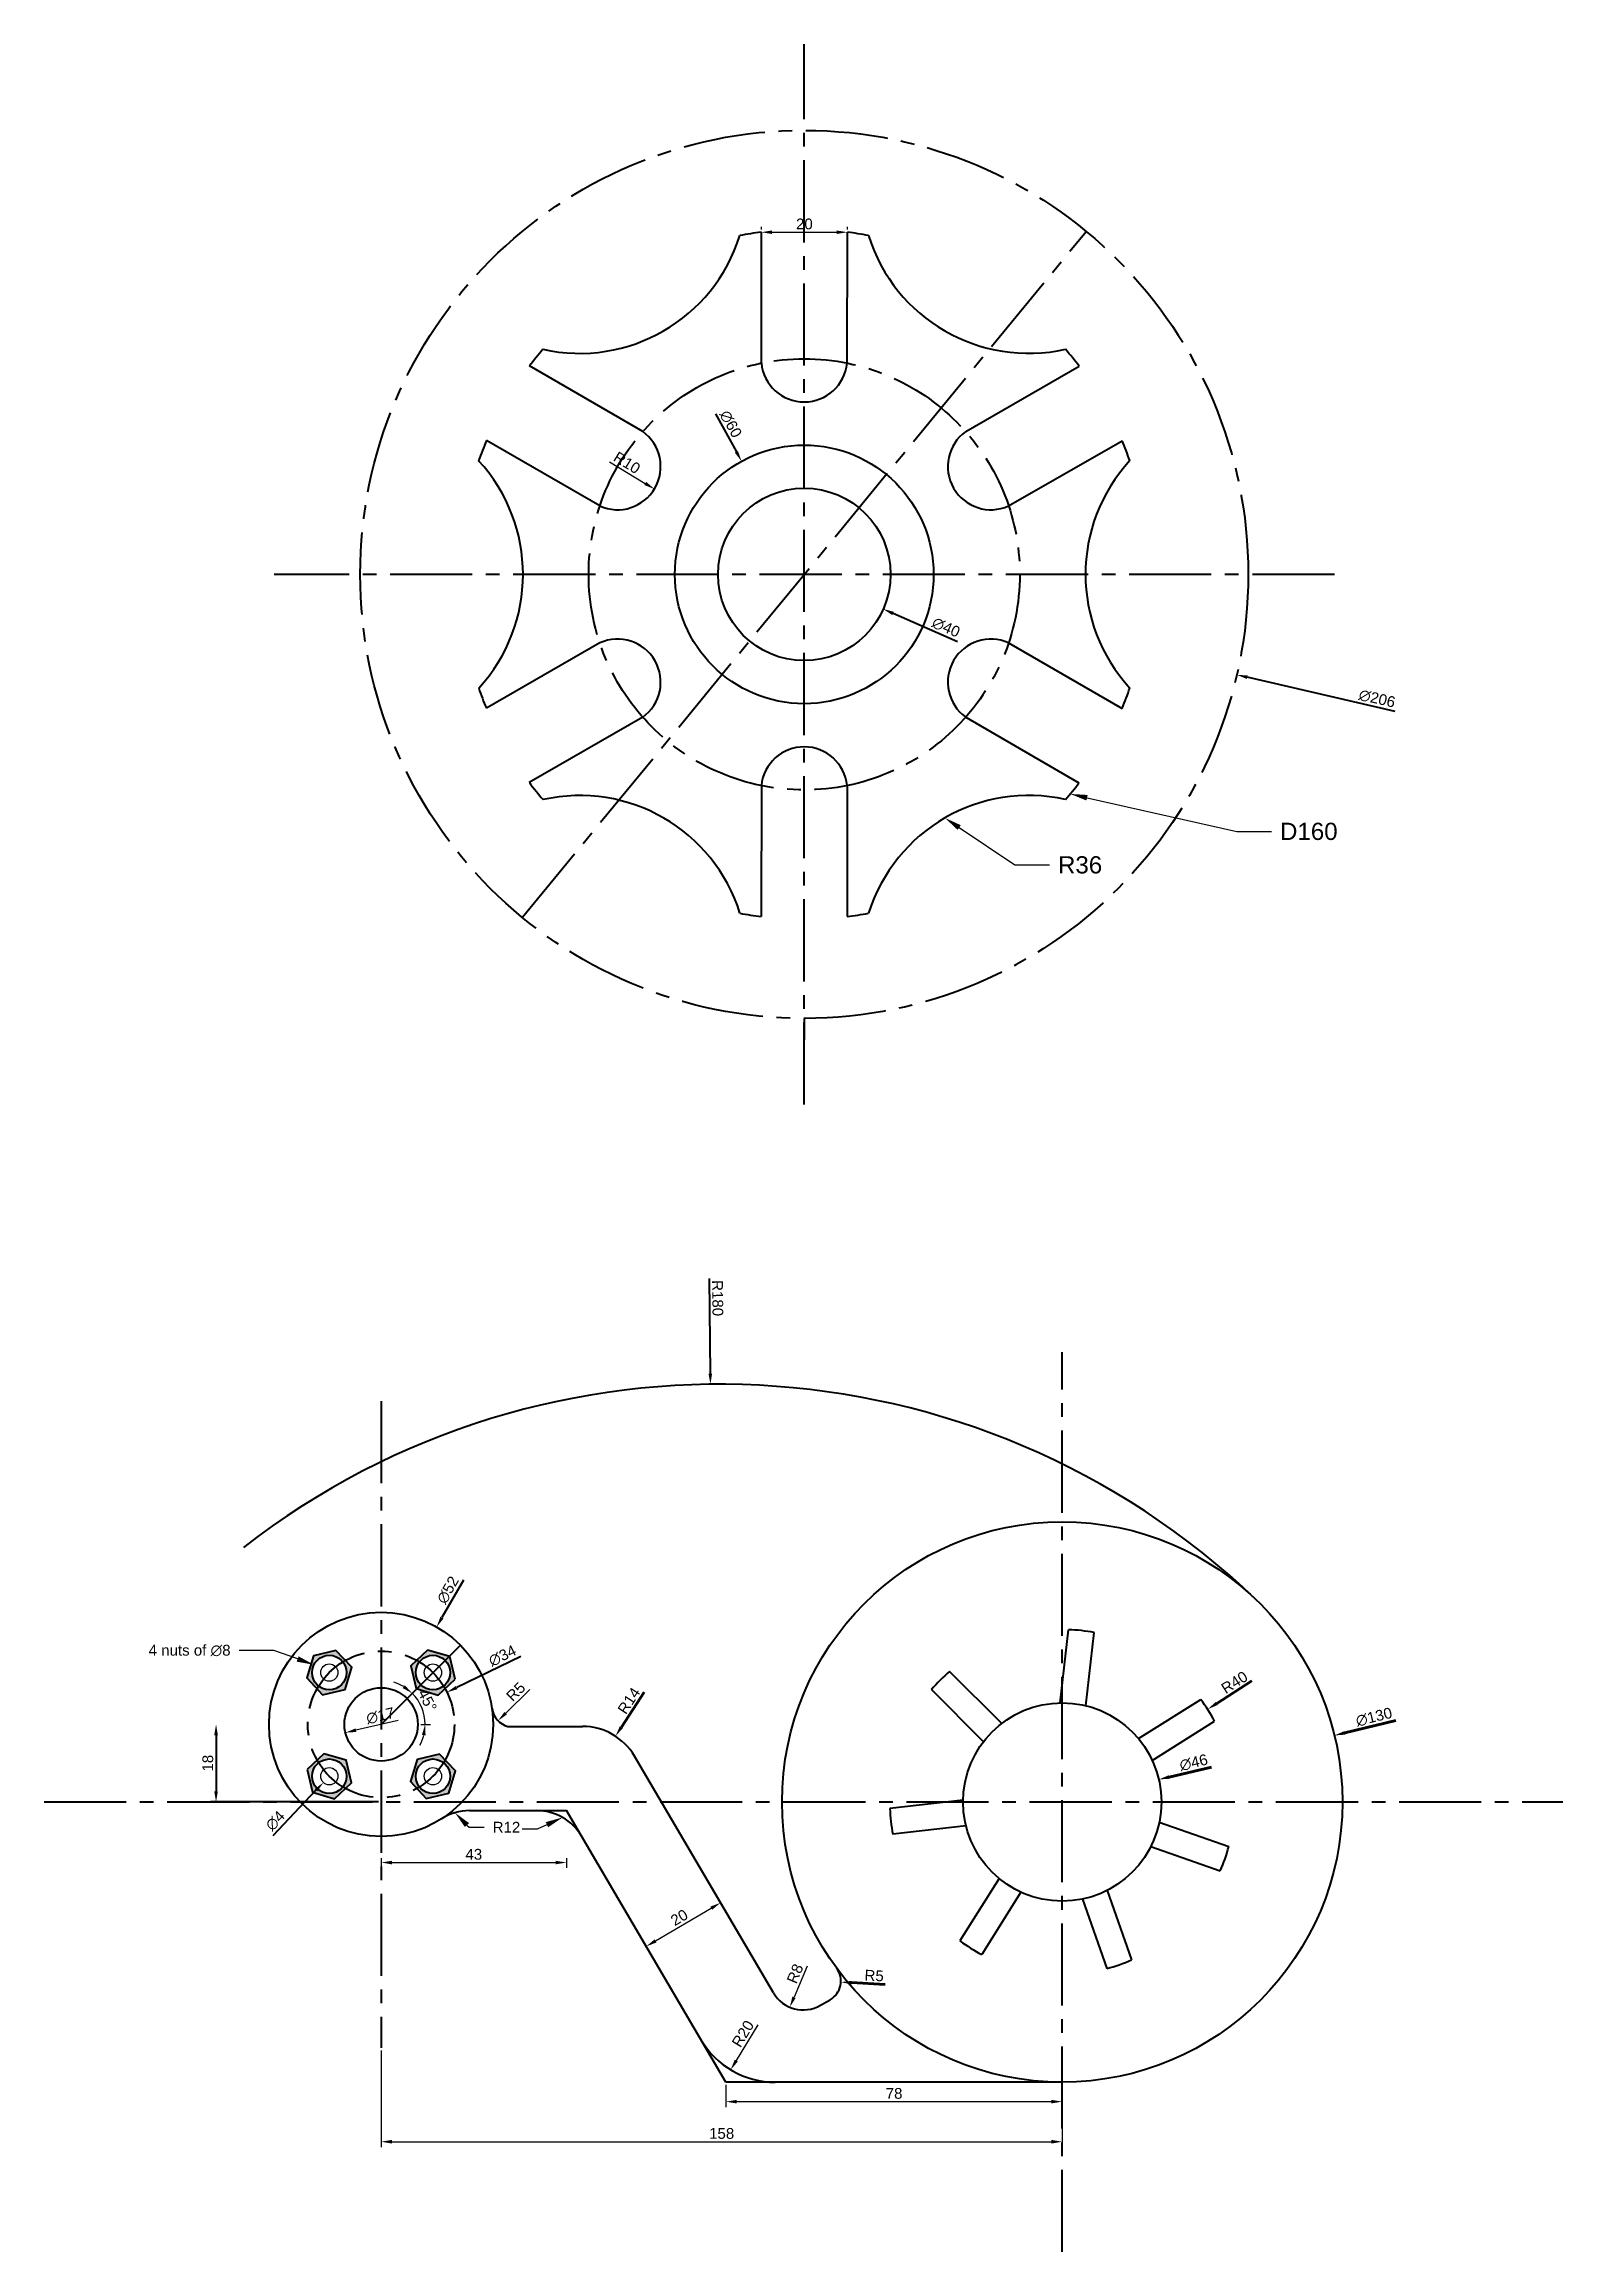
# Model space of a CAD drawing. Header units: inches. Extents: x 934 to 13503, y 40 to 6452.
# Drawn here: x 1942 to 2294, y 1411 to 1923 of the extents above; entities that cross this region are included whole.
import ezdxf
from ezdxf import colors
from ezdxf.entities.mleader import LeaderData, LeaderLine
from ezdxf.math import Vec2, Vec3

# ---------------------------------------------------------------- set-up
doc = ezdxf.new("R2010")
doc.units = ezdxf.units.IN
doc.linetypes.add('CENTER2', pattern=[28.575, 19.05, -3.175, 3.175, -3.175])
doc.styles.get("Standard").update_dxf_attribs({"font": 'arial.ttf'})
doc.dimstyles.new('Annotative', dxfattribs={"dimscale": 0, "dimtxt": 2.5, "dimasz": 2.5, "dimexe": 1.25, "dimexo": 0.625, "dimtad": 1, "dimtxsty": 'Standard', "dimcen": 2.5, "dimclrd": 256, "dimadec": 0, "dimazin": 0, "dimtfac": 1, "dimtmove": 0, "dimatfit": 3, "dimfxl": 1, "dimarcsym": 0})
doc.dimstyles.new('ISO-25', dxfattribs={"dimtxt": 2.5, "dimasz": 2.5, "dimexe": 1.25, "dimexo": 0.275, "dimtad": 1, "dimdsep": 46, "dimtxsty": 'Standard', "dimcen": 2.5, "dimclrd": 256, "dimadec": 0, "dimazin": 0, "dimtfac": 1, "dimtmove": 0, "dimatfit": 3, "dimfxl": 1, "dimfxlon": 1, "dimarcsym": 0})

msp = doc.modelspace()

# ---------------------------------------------------------------- texts
at = {"lineweight": 40, "char_height": 2.5, "attachment_point": 5}
for s, insert, rotation in [('∅60', (2101.309, 1834.527), 298.97086), ('∅40', (2151.253, 1787.361), 336.28952), ('∅206', (2251.25, 1770.832), 346.93253), ('R180', (2098.273, 1631.761), 270.67051), ('∅52', (2035.709, 1564.062), 60.31687), ('∅34', (2048.346, 1548.792), 25.98294), ('18', (1980.015, 1523.885), 90), ('∅4', (1995.662, 1510.525), 46.5114)]:
    msp.add_mtext(s, dxfattribs=dict(at, insert=insert, rotation=rotation))
at = {"lineweight": 80, "char_height": 2.5, "attachment_point": 5}
for s, insert, rotation in [('R40', (2218.171, 1542.62), 32.52106), ('R14', (2077.7, 1538.374), 56.86438), ('∅130', (2250.536, 1534.598), 13.73895), ('∅46', (2208.703, 1524.026), 13.13566), ('R5', (2134.587, 1474.609), 357.09757)]:
    msp.add_mtext(s, dxfattribs=dict(at, insert=insert, rotation=rotation))

# ---------------------------------------------------------------- blocks, each defined once
blk = doc.blocks.new('*U101')
at = {"lineweight": 40}
for p, q in [((-9.98, -10.69), (-9.98, 19.69)), ((9.92, -10.69), (9.98, 19.68))]:
    blk.add_line(p, q, dxfattribs=at)
blk.add_arc((-0.03, -9.69), 10, 185.7392, 354.2608, dxfattribs=at)
blk = doc.blocks.new('*U102')
at = {"color": 0, "linetype": 'ByBlock', "lineweight": -2, "transparency": 16777216}
blk.add_blockref('*U101', (3878.41, 1943.21), dxfattribs=at)
for p, rotation in [((3826.7, 1913.39), 59.99999999999997), ((3930.09, 1913.34), 299.9999999999999), ((3826.67, 1853.7), 120), ((3930.06, 1853.65), 239.9999999999999), ((3878.35, 1823.83), 180)]:
    blk.add_blockref('*U101', p, dxfattribs=dict(at, rotation=rotation))
blk = doc.blocks.new('*U103')
at = {"lineweight": 40}
blk.add_arc((-14.33, 25.28), 38.94, 257.3923, 342.6355, dxfattribs=at)
blk = doc.blocks.new('*U104')
at = {"color": 0, "linetype": 'ByBlock', "lineweight": -2, "transparency": 16777216}
for p, rotation in [((3915.72, 1948.7), 299.9999999999999), ((3953.5, 1883.77), 240), ((3803.26, 1883.27), 60.00000000000001), ((3841.04, 1818.33), 120), ((3916.16, 1818.59), 180)]:
    blk.add_blockref('*U103', p, dxfattribs=dict(at, rotation=rotation))
blk.add_blockref('*U103', (3840.6, 1948.45), dxfattribs=at)
blk = doc.blocks.new('*D105')
at = {"color": 0, "lineweight": -2, "transparency": 16777216}
for p, q in [((2108.42, 1879.66), (2108.42, 1880.28)), ((2128.38, 1879.65), (2128.38, 1880.27))]:
    blk.add_line(p, q, dxfattribs=at)
at = {"lineweight": -2, "transparency": 16777216}
blk.add_line((2110.92, 1879.03), (2125.87, 1879.02), dxfattribs=at)
at = {"lineweight": 80, "transparency": 16777216}
for points in [[(2110.92, 1879.45), (2110.92, 1878.61), (2108.42, 1879.03)], [(2125.88, 1879.44), (2125.87, 1878.61), (2128.37, 1879.02)]]:
    blk.add_solid(points, dxfattribs=at)
at = {"layer": 'Defpoints', "color": 0, "lineweight": 80, "transparency": 16777216}
for p in [(2108.42, 1879.03), (2128.37, 1879.02), (2128.37, 1879.02)]:
    blk.add_point(p, dxfattribs=at)
at = {"color": 0, "lineweight": 40, "transparency": 16777216, "insert": (2118.4, 1880.93), "char_height": 2.5, "attachment_point": 5, "rotation": 359.9765}
blk.add_mtext('20', dxfattribs=at)
blk = doc.blocks.new('*D106')
at = {"lineweight": -2, "transparency": 16777216}
blk.add_line((2073.17, 1825.8), (2081.47, 1820.75), dxfattribs=at)
at = {"lineweight": 80, "transparency": 16777216}
blk.add_solid([(2081.69, 1821.11), (2081.25, 1820.4), (2083.61, 1819.46)], dxfattribs=at)
at = {"layer": 'Defpoints', "color": 0, "lineweight": 80, "transparency": 16777216}
for p in [(2075.06, 1824.65), (2083.61, 1819.46)]:
    blk.add_point(p, dxfattribs=at)
at = {"color": 0, "lineweight": 40, "transparency": 16777216, "insert": (2077.24, 1825.55), "char_height": 2.5, "attachment_point": 5, "rotation": 328.6899}
blk.add_mtext('R10', dxfattribs=at)
blk = doc.blocks.new('*D107')
at = {"color": 0, "lineweight": -2, "transparency": 16777216}
for p, q in [((2100.21, 1449.26), (2100.21, 1444.12)), ((2178.21, 1449.26), (2178.21, 1444.12))]:
    blk.add_line(p, q, dxfattribs=at)
at = {"lineweight": -2, "transparency": 16777216}
blk.add_line((2102.71, 1445.37), (2175.71, 1445.37), dxfattribs=at)
at = {"lineweight": 80, "transparency": 16777216}
for points in [[(2102.71, 1445.79), (2102.71, 1444.96), (2100.21, 1445.37)], [(2175.71, 1445.79), (2175.71, 1444.96), (2178.21, 1445.37)]]:
    blk.add_solid(points, dxfattribs=at)
at = {"layer": 'Defpoints', "color": 0, "lineweight": 80, "transparency": 16777216}
for p in [(2100.21, 1449.89), (2178.21, 1449.89), (2178.21, 1445.37)]:
    blk.add_point(p, dxfattribs=at)
at = {"color": 0, "lineweight": 40, "transparency": 16777216, "insert": (2139.21, 1447.27), "char_height": 2.5, "attachment_point": 5}
blk.add_mtext('78', dxfattribs=at)
blk = doc.blocks.new('*D108')
at = {"color": 0, "lineweight": -2, "transparency": 16777216}
for p, q in [((2020.21, 1457.26), (2020.21, 1434.83)), ((2178.21, 1457.26), (2178.21, 1434.83))]:
    blk.add_line(p, q, dxfattribs=at)
at = {"lineweight": -2, "transparency": 16777216}
blk.add_line((2022.71, 1436.08), (2175.71, 1436.08), dxfattribs=at)
at = {"lineweight": 80, "transparency": 16777216}
for points in [[(2022.71, 1436.5), (2022.71, 1435.66), (2020.21, 1436.08)], [(2175.71, 1436.5), (2175.71, 1435.66), (2178.21, 1436.08)]]:
    blk.add_solid(points, dxfattribs=at)
at = {"layer": 'Defpoints', "color": 0, "lineweight": 80, "transparency": 16777216}
for p in [(2020.21, 1457.89), (2178.21, 1457.89), (2178.21, 1436.08)]:
    blk.add_point(p, dxfattribs=at)
at = {"color": 0, "lineweight": 40, "transparency": 16777216, "insert": (2099.21, 1437.98), "char_height": 2.5, "attachment_point": 5}
blk.add_mtext('158', dxfattribs=at)
blk = doc.blocks.new('*D109')
at = {"color": 0, "lineweight": -2, "transparency": 16777216}
for p, q in [((2098.64, 1492.05), (2098.32, 1492.59)), ((2081.39, 1481.92), (2081.07, 1482.46))]:
    blk.add_line(p, q, dxfattribs=at)
at = {"lineweight": -2, "transparency": 16777216}
blk.add_line((2083.86, 1482.65), (2096.8, 1490.25), dxfattribs=at)
at = {"lineweight": 80, "transparency": 16777216}
for points in [[(2096.59, 1490.61), (2097.01, 1489.89), (2098.95, 1491.51)], [(2083.65, 1483.01), (2084.07, 1482.29), (2081.71, 1481.39)]]:
    blk.add_solid(points, dxfattribs=at)
at = {"layer": 'Defpoints', "color": 0, "lineweight": 80, "transparency": 16777216}
for p in [(2098.95, 1491.51), (2098.95, 1491.51), (2081.71, 1481.39)]:
    blk.add_point(p, dxfattribs=at)
at = {"color": 0, "lineweight": 40, "transparency": 16777216, "insert": (2089.37, 1488.09), "char_height": 2.5, "attachment_point": 5, "rotation": 30.4258}
blk.add_mtext('20', dxfattribs=at)
blk = doc.blocks.new('*D110')
at = {"color": 0, "lineweight": -2, "transparency": 16777216}
for p, q in [((2020.21, 1501.84), (2020.21, 1499.59)), ((2063.21, 1501.84), (2063.21, 1499.59))]:
    blk.add_line(p, q, dxfattribs=at)
at = {"lineweight": -2, "transparency": 16777216}
blk.add_line((2022.71, 1500.84), (2060.71, 1500.84), dxfattribs=at)
at = {"lineweight": 80, "transparency": 16777216}
for points in [[(2022.71, 1501.25), (2022.71, 1500.42), (2020.21, 1500.84)], [(2060.71, 1501.25), (2060.71, 1500.42), (2063.21, 1500.84)]]:
    blk.add_solid(points, dxfattribs=at)
at = {"layer": 'Defpoints', "color": 0, "lineweight": 80, "transparency": 16777216}
for p in [(2020.21, 1512.89), (2063.21, 1512.89), (2063.21, 1500.84)]:
    blk.add_point(p, dxfattribs=at)
at = {"color": 0, "lineweight": 40, "transparency": 16777216, "insert": (2041.71, 1502.74), "char_height": 2.5, "attachment_point": 5}
blk.add_mtext('43', dxfattribs=at)
blk = doc.blocks.new('*D111')
at = {"lineweight": -2, "transparency": 16777216}
blk.add_line((2024.15, 1533.79), (2014.36, 1531.54), dxfattribs=at)
at = {"lineweight": 80, "transparency": 16777216}
blk.add_solid([(2014.27, 1531.94), (2014.45, 1531.13), (2011.92, 1530.98)], dxfattribs=at)
at = {"layer": 'Defpoints', "color": 0, "lineweight": 80, "transparency": 16777216}
for p in [(2028.49, 1534.79), (2011.92, 1530.98)]:
    blk.add_point(p, dxfattribs=at)
at = {"color": 0, "lineweight": 40, "transparency": 16777216, "insert": (2020.03, 1534.87), "char_height": 2.5, "attachment_point": 5, "rotation": 12.9794}
blk.add_mtext('∅17', dxfattribs=at)
blk = doc.blocks.new('*D112')
at = {"color": 0, "lineweight": -2, "transparency": 16777216}
blk.add_line((2029.41, 1532.89), (2031.66, 1532.89), dxfattribs=at)
at = {"lineweight": -2, "transparency": 16777216}
for start, end in [(59.0729, 73.1459), (360, 45), (331.8541, 345.9271)]:
    blk.add_arc((2020.21, 1532.89), 10.2, start, end, dxfattribs=at)
at = {"lineweight": 80, "transparency": 16777216}
for points in [[(2025.71, 1541.97), (2025.2, 1541.31), (2027.42, 1540.1)], [(2029.69, 1530.45), (2030.52, 1530.35), (2030.41, 1532.89)]]:
    blk.add_solid(points, dxfattribs=at)
at = {"layer": 'Defpoints', "color": 0, "lineweight": 80, "transparency": 16777216}
for p in [(2038.59, 1551.27), (2020.21, 1532.89), (2020.21, 1532.89), (2028.71, 1532.89), (2030.06, 1535.53)]:
    blk.add_point(p, dxfattribs=at)
at = {"color": 0, "lineweight": 40, "transparency": 16777216, "insert": (2030.95, 1538.46), "char_height": 2.5, "attachment_point": 5, "rotation": 297.4254}
blk.add_mtext('45°', dxfattribs=at)
blk = doc.blocks.new('*U113')
at = {"lineweight": 40}
h = blk.add_hatch(color=256, dxfattribs=at)
h.set_gradient(color2=(0, 0, 0), tint=1)
h.paths.add_polyline_path([(3.14, 2.48, -0.010161), (3.74, 2.82), (1.54, 5.15), (-3.69, 3.91), (-5.23, -1.24), (-2.84, -3.77, -0.010747), (-2.48, -3.14, -0.229749), (-4, 0, -0.71169)])
h.paths.add_polyline_path([(4, 0, -0.626349), (-2.48, -3.14, 0.010747), (-2.84, -3.77), (-1.54, -5.15), (3.69, -3.91), (5.23, 1.24), (3.74, 2.82, 0.010161), (3.14, 2.48, -0.168436)])
blk.add_lwpolyline([(1.54, 5.15), (-3.69, 3.91), (-5.23, -1.24), (-1.54, -5.15), (3.69, -3.91), (5.23, 1.24)], close=True, dxfattribs=at)
blk.add_circle((0, 0), 4, dxfattribs=at)
at = {"lineweight": 25}
blk.add_circle((0, 0), 2, dxfattribs=at)
blk = doc.blocks.new('*U114')
at = {"color": 0, "linetype": 'ByBlock', "lineweight": -2, "transparency": 16777216}
blk.add_blockref('*U113', (3871.52, 1899.07), dxfattribs=at)
for p, rotation in [((3895.56, 1899.07), 270), ((3871.52, 1875.02), 90), ((3895.56, 1875.02), 180)]:
    blk.add_blockref('*U113', p, dxfattribs=dict(at, rotation=rotation))
blk = doc.blocks.new('*D115')
at = {"lineweight": -2, "transparency": 16777216}
blk.add_line((2054.67, 1540.97), (2049.12, 1535.49), dxfattribs=at)
at = {"lineweight": 80, "transparency": 16777216}
blk.add_solid([(2048.83, 1535.79), (2049.41, 1535.2), (2047.34, 1533.74)], dxfattribs=at)
at = {"layer": 'Defpoints', "color": 0, "lineweight": 80, "transparency": 16777216}
for p in [(2050.9, 1537.25), (2047.34, 1533.74)]:
    blk.add_point(p, dxfattribs=at)
at = {"color": 0, "lineweight": 80, "transparency": 16777216, "insert": (2051.45, 1540.46), "char_height": 2.5, "attachment_point": 5, "rotation": 44.5921}
blk.add_mtext('R5', dxfattribs=at)
blk = doc.blocks.new('*D116')
at = {"lineweight": -2, "transparency": 16777216}
blk.add_line((2119.01, 1476.77), (2115.99, 1469.59), dxfattribs=at)
at = {"lineweight": 80, "transparency": 16777216}
blk.add_solid([(2115.61, 1469.76), (2116.38, 1469.43), (2115.03, 1467.29)], dxfattribs=at)
at = {"layer": 'Defpoints', "color": 0, "lineweight": 80, "transparency": 16777216}
for p in [(2118.13, 1474.66), (2115.03, 1467.29)]:
    blk.add_point(p, dxfattribs=at)
at = {"color": 0, "lineweight": 80, "transparency": 16777216, "insert": (2116.24, 1475.07), "char_height": 2.5, "attachment_point": 5, "rotation": 67.1926}
blk.add_mtext('R8', dxfattribs=at)
blk = doc.blocks.new('*D117')
at = {"lineweight": -2, "transparency": 16777216}
blk.add_line((2107.63, 1463.22), (2102.6, 1454.91), dxfattribs=at)
at = {"lineweight": 80, "transparency": 16777216}
blk.add_solid([(2102.25, 1455.12), (2102.96, 1454.69), (2101.31, 1452.77)], dxfattribs=at)
at = {"layer": 'Defpoints', "color": 0, "lineweight": 80, "transparency": 16777216}
for p in [(2111.66, 1469.89), (2101.31, 1452.77)]:
    blk.add_point(p, dxfattribs=at)
at = {"color": 0, "lineweight": 80, "transparency": 16777216, "insert": (2104.14, 1461.12), "char_height": 2.5, "attachment_point": 5, "rotation": 58.8525}
blk.add_mtext('R20', dxfattribs=at)

# ---------------------------------------------------------------- dimensions: what is measured, and where the dimension line sits
at = {"lineweight": 40}
dim = msp.add_aligned_dim(p1=(2108.418, 1879.032), p2=(2128.375, 1879.023), distance=0, text='20', dimstyle='Annotative', dxfattribs=at)
dim.commit()
dim.dimension.update_dxf_attribs({"geometry": '*D105', "text_midpoint": (2118.397, 1880.929)})
dim = msp.add_radius_dim(center=(2075.063, 1824.652), mpoint=(2083.607, 1819.456), dimstyle='Annotative', dxfattribs=at)
dim.commit()
dim.dimension.update_dxf_attribs({"geometry": '*D106', "text_midpoint": (2076.252, 1823.929), "dimtype": 164})
dim = msp.add_angular_dim_2l(base=(2030.064, 1535.526), line1=((2020.207, 1532.885), (2028.707, 1532.885)), line2=((2020.207, 1532.885), (2038.592, 1551.27)), dimstyle='ISO-25', dxfattribs=at)
dim.commit()
dim.dimension.update_dxf_attribs({"geometry": '*D112', "text_midpoint": (2029.264, 1537.585), "dimtype": 162})
at = {"lineweight": 80}
for center, mpoint, picture, middle in [((2050.899, 1537.248), (2047.338, 1533.738), '*D115', (2052.786, 1539.109)), ((2118.127, 1474.663), (2115.026, 1467.289), '*D116', (2117.988, 1474.335)), ((2111.655, 1469.885), (2101.311, 1452.768), '*D117', (2105.763, 1460.135))]:
    dim = msp.add_radius_dim(center=center, mpoint=mpoint, dimstyle='ISO-25', dxfattribs=at)
    dim.commit()
    dim.dimension.update_dxf_attribs({"geometry": picture, "text_midpoint": middle, "dimtype": 164})
at = {"lineweight": 40}
dim = msp.add_diameter_dim_2p(p1=(2028.49, 1534.794), p2=(2011.924, 1530.976), dimstyle='ISO-25', dxfattribs=at)
dim.commit()
dim.dimension.update_dxf_attribs({"geometry": '*D111', "text_midpoint": (2020.476, 1532.947), "dimtype": 163})
for base, p1, p2, dimstyle, picture, middle in [((2063.207, 1500.836), (2020.207, 1512.885), (2063.207, 1512.885), 'ISO-25', '*D110', (2041.707, 1502.738)), ((2178.207, 1436.08), (2020.207, 1457.885), (2178.207, 1457.885), 'Annotative', '*D108', (2099.207, 1437.981)), ((2178.207, 1445.372), (2100.207, 1449.885), (2178.207, 1449.885), 'Annotative', '*D107', (2139.207, 1447.273))]:
    dim = msp.add_linear_dim(base=base, p1=p1, p2=p2, dimstyle=dimstyle, dxfattribs=at)
    dim.commit()
    dim.dimension.update_dxf_attribs({"geometry": picture, "text_midpoint": middle})
dim = msp.add_aligned_dim(p1=(2081.707, 1481.385), p2=(2098.953, 1491.513), distance=0, dimstyle='Annotative', dxfattribs=at)
dim.commit()
dim.dimension.update_dxf_attribs({"geometry": '*D109', "text_midpoint": (2089.367, 1488.089)})

# ---------------------------------------------------------------- linework, layer by layer
at = {"linetype": 'CENTER2', "lineweight": 40}
for p, q in [((2118.364, 1676.652), (2118.364, 1922.652)), ((2052.965, 1720.079), (2183.763, 1879.226)), ((2241.364, 1799.652), (1995.364, 1799.652)), ((2178.207, 1410.532), (2178.207, 1619.238)), ((2020.207, 1607.885), (2020.207, 1457.885)), ((1942.04, 1514.885), (2294.346, 1514.885))]:
    msp.add_line(p, q, dxfattribs=at)
at = {"lineweight": 40}
for p, q in [((2097.758, 1836.871), (2102.622, 1828.085)), ((2153.913, 1784.039), (2138.965, 1790.605)), ((2255.427, 1767.839), (2221.132, 1775.799)), ((2118.364, 1696.652), (2118.364, 1691.652)), ((2096.318, 1636.317), (2096.576, 1614.273)), ((2039.285, 1566.355), (2034.321, 1557.645)), ((2020.207, 1532.885), (2038.592, 1551.27)), ((2052.599, 1548.672), (2037.736, 1541.428)), ((2049.615, 1532.416), (2066.917, 1532.416)), ((1981.917, 1530.385), (1981.917, 1517.385)), ((2111.228, 1470.612), (2078.989, 1525.506)), ((1995.166, 1507.138), (2005.09, 1517.599)), ((2243.079, 1518.959), (2243.149, 1518.96)), ((2019.582, 1514.885), (1980.667, 1514.885)), ((2040.701, 1512.885), (2063.207, 1512.885)), ((2100.207, 1449.885), (2063.207, 1512.885)), ((2243.179, 1512.96), (2243.248, 1512.961)), ((2122.132, 1467.739), (2124.361, 1469.028)), ((2178.207, 1449.885), (2100.207, 1449.885))]:
    msp.add_line(p, q, dxfattribs=at)
at = {"lineweight": 80}
for p, q in [((2222.235, 1542.956), (2214.043, 1537.733)), ((2081.246, 1540.366), (2075.937, 1532.233)), ((2255.611, 1533.81), (2243.776, 1530.916)), ((2212.827, 1522.964), (2203.04, 1520.68)), ((2137.138, 1472.581), (2129.348, 1472.976))]:
    msp.add_line(p, q, dxfattribs=at)
at = {"lineweight": 40}
for points in [[(2177.744, 1537.88), (2179.657, 1554.859)], [(2183.708, 1537.218), (2185.62, 1554.192)], [(2164.176, 1533.109), (2152.098, 1545.188)], [(2159.94, 1528.86), (2147.859, 1540.942)], [(2195.897, 1529.584), (2210.364, 1538.675)], [(2199.097, 1524.509), (2213.561, 1533.597)], [(2155.211, 1515.278), (2138.236, 1513.365)], [(2155.892, 1509.317), (2138.913, 1507.404)], [(2200.729, 1510.22), (2216.856, 1504.576)], [(2198.756, 1504.553), (2214.879, 1498.911)], [(2163.562, 1497.15), (2154.474, 1482.687)], [(2168.647, 1493.966), (2159.557, 1479.499)], [(2182.942, 1492.378), (2188.583, 1476.254)], [(2188.602, 1494.368), (2194.245, 1478.241)]]:
    msp.add_lwpolyline(points, dxfattribs=at)
at = {"linetype": 'CENTER2', "lineweight": 40}
for centre, radius in [((2118.364, 1799.652), 103), ((2118.364, 1799.652), 50), ((2020.207, 1532.885), 17)]:
    msp.add_circle(centre, radius, dxfattribs=at)
at = {"lineweight": 40}
for centre, radius in [((2118.364, 1799.652), 30), ((2118.364, 1799.652), 20), ((2178.207, 1514.885), 65), ((2020.207, 1532.885), 26), ((2020.207, 1532.885), 8.5), ((2178.207, 1514.885), 23)]:
    msp.add_circle(centre, radius, dxfattribs=at)
for centre, radius, start, end in [((2118.364, 1799.652), 80, 97.14165, 100.76743), ((2118.364, 1799.652), 80, 79.26041, 82.81143), ((2118.364, 1799.652), 80, 139.26041, 142.81143), ((2118.364, 1799.652), 80, 37.14165, 40.76743), ((2118.364, 1799.652), 80, 157.14165, 160.76743), ((2118.364, 1799.652), 80, 19.26041, 22.81143), ((2118.364, 1799.652), 80, 199.26041, 202.81143), ((2118.364, 1799.652), 80, 337.14165, 340.76743), ((2118.364, 1799.652), 80, 217.14165, 220.76743), ((2118.364, 1799.652), 80, 319.26041, 322.81143), ((2118.364, 1799.652), 80, 259.26041, 262.81143), ((2118.364, 1799.652), 80, 277.14165, 280.76743), ((2098.712, 1431.786), 180, 46.26967, 127.8297), ((2178.207, 1514.885), 40, 79.32022, 87.92267), ((2178.207, 1514.885), 40, 130.74879, 139.35124), ((2050.899, 1537.248), 5, 188.09119, 255.12433), ((2178.207, 1514.885), 40, 27.89165, 36.4941), ((2066.917, 1518.416), 14, 30.42577, 90), ((2040.701, 1500.885), 12, 90, 122.637), ((2056.338, 1500.885), 12, 30.42577, 90), ((2178.207, 1514.885), 40, 182.17737, 190.77981), ((2178.207, 1514.885), 40, 336.46308, 345.06553), ((2178.207, 1514.885), 40, 233.60594, 242.20839), ((2121.857, 1473.356), 5, 300.04652, 36.38985), ((2178.207, 1514.885), 40, 285.03451, 293.63696), ((2118.127, 1474.663), 8, 210.42577, 300.04652), ((2111.655, 1469.885), 20, 210.42577, 270)]:
    msp.add_arc(centre, radius, start, end, dxfattribs=at)
for points in [[(2102.987, 1828.287), (2102.258, 1827.884), (2103.833, 1825.898)], [(2139.132, 1790.986), (2138.797, 1790.223), (2136.676, 1791.61)], [(2221.226, 1776.205), (2221.038, 1775.393), (2218.697, 1776.364)], [(2096.993, 1614.278), (2096.159, 1614.268), (2096.605, 1611.774)], [(2033.959, 1557.852), (2034.683, 1557.439), (2033.083, 1555.473)], [(2037.554, 1541.803), (2037.919, 1541.053), (2035.489, 1540.333)], [(1981.5, 1530.385), (1982.333, 1530.385), (1981.917, 1532.885)], [(1981.5, 1517.385), (1982.333, 1517.385), (1981.917, 1514.885)], [(2004.787, 1517.886), (2005.392, 1517.313), (2006.81, 1519.413)]]:
    msp.add_solid(points, dxfattribs=at)
at = {"lineweight": 80}
for points in [[(2213.819, 1538.085), (2214.267, 1537.382), (2211.935, 1536.389)], [(2075.588, 1532.46), (2076.286, 1532.005), (2074.57, 1530.139)], [(2243.677, 1531.321), (2243.875, 1530.511), (2241.348, 1530.322)], [(2202.945, 1521.086), (2203.135, 1520.274), (2200.605, 1520.112)], [(2129.369, 1473.392), (2129.327, 1472.56), (2126.851, 1473.102)]]:
    msp.add_solid(points, dxfattribs=at)

# ---------------------------------------------------------------- block references
at = {"lineweight": 40}
for name in ['*U104', '*U102']:
    msp.add_blockref(name, (-1760.016, -83.867), dxfattribs=at)
at = {"lineweight": 80}
msp.add_blockref('*U114', (-1863.334, -354.16), dxfattribs=at)

msp.set_redraw_order([(e.dxf.handle, doc.entitydb.next_handle()) for e in msp.query("TEXT MTEXT ATTDEF DIMENSION ARC_DIMENSION")])  # texts and dimensions are drawn at this point

# ---------------------------------------------------------------- leaders
at = {"lineweight": 40}
ml = msp.add_multileader_mtext('Standard', dxfattribs=at)
ml.set_content('D160', color=256)
ml.set_leader_properties()
ml.build(insert=Vec2(0, 0))
ctx = ml.context
ctx.base_point, ctx.plane_origin = Vec3(2226.739, 1740.01), Vec3(2180.06, 1748.724)
notes = []
notes.append((ctx, [(0, (1, 1, 0), (2218.739, 1740.01), (1, 0), 8, [(0, [(2180.06, 1748.724)], 0, [])])]))
ctx.mtext.insert, ctx.mtext.flow_direction = Vec3(2228.739, 1742.044), 5
ml = msp.add_multileader_mtext('Standard', dxfattribs=at)
ml.set_content('R36', color=256)
ml.set_leader_properties()
ml.build(insert=Vec2(0, 0))
ctx = ml.context
ctx.base_point, ctx.plane_origin = Vec3(2175.231, 1732.241), Vec3(2150.999, 1743.159)
notes.append((ctx, [(0, (1, 1, 0), (2167.231, 1732.241), (1, 0), 8, [(0, [(2150.999, 1743.159)], 0, [])])]))
ctx.mtext.insert, ctx.mtext.flow_direction = Vec3(2177.231, 1734.276), 5
at = {"lineweight": 80}
ml = msp.add_multileader_mtext('Standard', dxfattribs=at)
ml.set_content('4 nuts of ∅8', color=256)
ml.set_leader_properties()
ml.build(insert=Vec2(0, 0))
ctx = ml.context
ctx.base_point, ctx.char_height, ctx.plane_origin = Vec3(1964.459, 1550.042), 2.5, Vec3(2004.618, 1546.714)
ctx.text_align_type = 2
notes.append((ctx, [(0, (1, 1, 0), (1995.287, 1550.042), (-1, 0), 8, [(0, [(2004.618, 1546.714)], 0, [])])]))
ctx.mtext.insert, ctx.mtext.alignment, ctx.mtext.flow_direction = Vec3(1985.287, 1551.342), 3, 5
ml = msp.add_multileader_mtext('Standard', dxfattribs=at)
ml.set_content('R12', color=256)
ml.set_leader_properties()
ml.build(insert=Vec2(0, 0))
ctx = ml.context
ctx.base_point, ctx.char_height, ctx.plane_origin = Vec3(2044.079, 1509.037), 2.5, Vec3(2037.33, 1512.402)
notes.append((ctx, [(0, (1, 1, 0), (2040.603, 1509.037), (1, 0), 3.476, [(0, [(2037.33, 1512.402)], 0, [])])]))
ctx.mtext.insert, ctx.mtext.width, ctx.mtext.flow_direction = Vec3(2046.079, 1510.287), 8.67801, 5
ml = msp.add_multileader_mtext('Standard', dxfattribs=at)
ml.set_content('', color=256)
ml.set_leader_properties()
ml.build(insert=Vec2(0, 0))
ctx = ml.context
ctx.base_point, ctx.plane_origin = Vec3(2048.948, 1508.558), Vec3(2062.3, 1511.3)
ctx.text_align_type = 2
notes.append((ctx, [(0, (1, 1, 0), (2056.423, 1508.558), (-1, 0), 3.476, [(0, [(2062.3, 1511.3)], 0, [])])]))
ctx.mtext.insert, ctx.mtext.alignment, ctx.mtext.flow_direction = Vec3(2050.948, 1510.558), 3, 5
for ctx, leaders in notes:
    for number, flags, end, landing, length, lines in leaders:
        leader = LeaderData()
        leader.index, (leader.has_last_leader_line, leader.has_dogleg_vector, leader.attachment_direction) = number, flags
        leader.last_leader_point, leader.dogleg_vector, leader.dogleg_length = Vec3(end), Vec3(landing), length
        for number, points, colour, breaks in lines:
            line = LeaderLine()
            line.index, line.vertices, line.color, line.breaks = number, Vec3.list(points), colors.encode_raw_color(colour), breaks
            leader.lines.append(line)
        ctx.leaders.append(leader)

doc.saveas('drawing.dxf')
